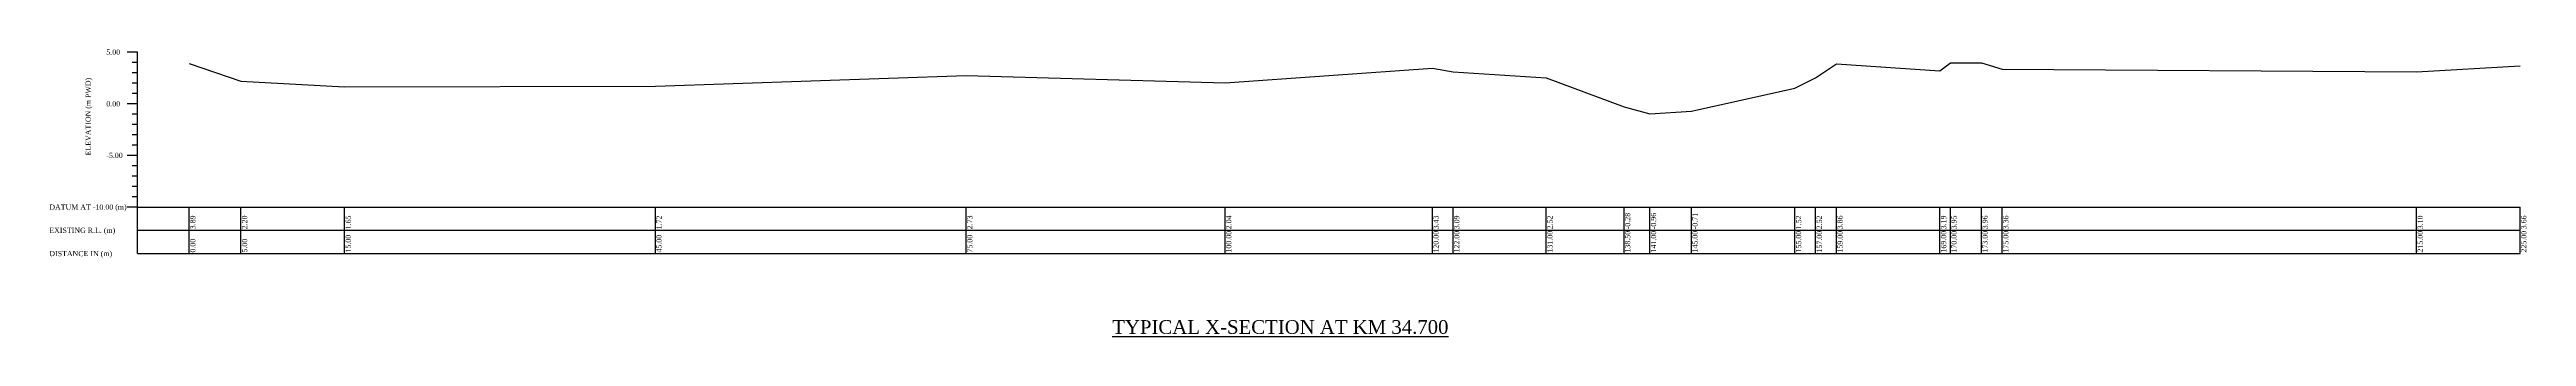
# Model space of a CAD drawing. Header units: metres. Extents: x -148477 to 168932, y -55673 to -2736.
# Drawn here: x -15857.4 to -15618.3, y -8532 to -8504.2 of the extents above; entities that cross this region are included whole.
import ezdxf

# ---------------------------------------------------------------- set-up
doc = ezdxf.new("R2010")
doc.units = ezdxf.units.M
doc.styles.add('liza', font='times.ttf', dxfattribs={"height": 2})
doc.styles.get("Standard").update_dxf_attribs({"font": 'times.ttf'})

msp = doc.modelspace()

# ---------------------------------------------------------------- linework, layer by layer
at = {"linetype": 'Continuous', "lineweight": -3, "ltscale": 0.5}
for p, q in [((-15848.8918, -8504.4846), (-15849.8918, -8504.4846)), ((-15848.8918, -8505.4846), (-15849.3918, -8505.4846)), ((-15848.8918, -8506.4846), (-15849.3918, -8506.4846)), ((-15848.8918, -8523.9846), (-15848.8918, -8504.4846)), ((-15848.8918, -8507.4846), (-15849.3918, -8507.4846)), ((-15848.8918, -8508.4846), (-15849.3918, -8508.4846)), ((-15848.8918, -8509.4846), (-15849.8918, -8509.4846)), ((-15848.8918, -8510.4846), (-15849.3918, -8510.4846)), ((-15848.8918, -8511.4846), (-15849.3918, -8511.4846)), ((-15848.8918, -8512.4846), (-15849.3918, -8512.4846)), ((-15848.8918, -8513.4846), (-15849.3918, -8513.4846)), ((-15848.8918, -8514.4846), (-15849.8918, -8514.4846)), ((-15848.8918, -8515.4846), (-15849.3918, -8515.4846)), ((-15848.8918, -8516.4846), (-15849.3918, -8516.4846)), ((-15848.8918, -8517.4846), (-15849.3918, -8517.4846)), ((-15848.8918, -8518.4846), (-15849.3918, -8518.4846)), ((-15848.8918, -8519.4846), (-15849.8918, -8519.4846)), ((-15848.8918, -8519.4846), (-15618.8918, -8519.4846)), ((-15843.8918, -8523.9846), (-15843.8918, -8519.4846)), ((-15838.8918, -8523.9846), (-15838.8918, -8519.4846)), ((-15828.8918, -8523.9846), (-15828.8918, -8519.4846)), ((-15798.8918, -8523.9846), (-15798.8918, -8519.4846)), ((-15768.8918, -8523.9846), (-15768.8918, -8519.4846)), ((-15743.8918, -8523.9846), (-15743.8918, -8519.4846)), ((-15723.8918, -8523.9846), (-15723.8918, -8519.4846)), ((-15721.8918, -8523.9846), (-15721.8918, -8519.4846)), ((-15712.8918, -8523.9846), (-15712.8918, -8519.4846)), ((-15705.3918, -8523.9846), (-15705.3918, -8519.4846)), ((-15702.8918, -8523.9846), (-15702.8918, -8519.4846)), ((-15698.8918, -8523.9846), (-15698.8918, -8519.4846)), ((-15688.8918, -8523.9846), (-15688.8918, -8519.4846)), ((-15686.8918, -8523.9846), (-15686.8918, -8519.4846)), ((-15684.8918, -8523.9846), (-15684.8918, -8519.4846)), ((-15674.8918, -8523.9846), (-15674.8918, -8519.4846)), ((-15673.8918, -8523.9846), (-15673.8918, -8519.4846)), ((-15670.8918, -8523.9846), (-15670.8918, -8519.4846)), ((-15668.8918, -8523.9846), (-15668.8918, -8519.4846)), ((-15628.8918, -8523.9846), (-15628.8918, -8519.4846)), ((-15618.8918, -8523.9846), (-15618.8918, -8519.4846)), ((-15848.8918, -8521.7346), (-15618.8918, -8521.7346)), ((-15848.8918, -8523.9846), (-15618.8918, -8523.9846))]:
    msp.add_line(p, q, dxfattribs=at)
msp.add_lwpolyline([(-15843.8918, -8505.5976), (-15838.8918, -8507.2876), (-15828.8918, -8507.8376), (-15798.8918, -8507.7676), (-15768.8918, -8506.7576), (-15743.8918, -8507.4476), (-15723.8918, -8506.0576), (-15721.8918, -8506.3976), (-15712.8918, -8506.9676), (-15705.3918, -8509.7676), (-15702.8918, -8510.4476), (-15698.8918, -8510.1976), (-15688.8918, -8507.9676), (-15686.8918, -8506.9676), (-15684.8918, -8505.6276), (-15674.8918, -8506.2976), (-15673.8918, -8505.5376), (-15670.8918, -8505.5276), (-15668.8918, -8506.1276), (-15628.8918, -8506.3876), (-15618.8918, -8505.8276)], dxfattribs=at)

# ---------------------------------------------------------------- texts
at = {"linetype": 'Continuous', "lineweight": -3, "ltscale": 0.5, "char_height": 0.5, "attachment_point": 1, "style": 'liza'}
for s, insert, width in [('5.00', (-15851.8918, -8504.2346), 2), ('0.00', (-15851.8918, -8509.2346), 2), ('-5.00', (-15851.8918, -8514.2346), 2), ('DATUM AT -10.00 (m)', (-15857.3918, -8519.2346), 7.5), ('EXISTING R.L. (m)', (-15857.3918, -8521.4846), 7.5), ('DISTANCE IN (m)', (-15857.3918, -8523.7346), 7.5)]:
    msp.add_mtext(s, dxfattribs=dict(at, insert=insert, width=width))
at = {"linetype": 'Continuous', "lineweight": -3, "ltscale": 0.5, "char_height": 0.5, "attachment_point": 1, "rotation": 90, "style": 'liza'}
for s, insert, width in [('ELEVATION (m PWD)', (-15853.8918, -8514.4846), 10), ('3.89', (-15843.7918, -8521.6346), 2.15), ('2.20', (-15838.7918, -8521.6346), 2.15), ('1.65', (-15828.7918, -8521.6346), 2.15), ('1.72', (-15798.7918, -8521.6346), 2.15), ('2.73', (-15768.7918, -8521.6346), 2.15), ('2.04', (-15743.7918, -8521.6346), 2.15), ('3.43', (-15723.7918, -8521.6346), 2.15), ('3.09', (-15721.7918, -8521.6346), 2.15), ('2.52', (-15712.7918, -8521.6346), 2.15), ('-0.28', (-15705.2918, -8521.6346), 2.15), ('-0.96', (-15702.7918, -8521.6346), 2.15), ('-0.71', (-15698.7918, -8521.6346), 2.15), ('1.52', (-15688.7918, -8521.6346), 2.15), ('2.52', (-15686.7918, -8521.6346), 2.15), ('3.86', (-15684.7918, -8521.6346), 2.15), ('3.19', (-15674.7918, -8521.6346), 2.15), ('3.95', (-15673.7918, -8521.6346), 2.15), ('3.96', (-15670.7918, -8521.6346), 2.15), ('3.36', (-15668.7918, -8521.6346), 2.15), ('3.10', (-15628.7918, -8521.6346), 2.15), ('3.66', (-15618.7918, -8521.6346), 2.15), ('0.00', (-15843.7918, -8523.8846), 2.15), ('5.00', (-15838.7918, -8523.8846), 2.15), ('15.00', (-15828.7918, -8523.8846), 2.15), ('45.00', (-15798.7918, -8523.8846), 2.15), ('75.00', (-15768.7918, -8523.8846), 2.15), ('100.00', (-15743.7918, -8523.8846), 2.15), ('120.00', (-15723.7918, -8523.8846), 2.15), ('122.00', (-15721.7918, -8523.8846), 2.15), ('131.00', (-15712.7918, -8523.8846), 2.15), ('138.50', (-15705.2918, -8523.8846), 2.15), ('141.00', (-15702.7918, -8523.8846), 2.15), ('145.00', (-15698.7918, -8523.8846), 2.15), ('155.00', (-15688.7918, -8523.8846), 2.15), ('157.00', (-15686.7918, -8523.8846), 2.15), ('159.00', (-15684.7918, -8523.8846), 2.15), ('169.00', (-15674.7918, -8523.8846), 2.15), ('170.00', (-15673.7918, -8523.8846), 2.15), ('173.00', (-15670.7918, -8523.8846), 2.15), ('175.00', (-15668.7918, -8523.8846), 2.15), ('215.00', (-15628.7918, -8523.8846), 2.15), ('225.00', (-15618.7918, -8523.8846), 2.15)]:
    msp.add_mtext(s, dxfattribs=dict(at, insert=insert, width=width))
at = {"color": 0, "linetype": 'ByBlock', "lineweight": 30, "insert": (-15754.79, -8530.4258), "char_height": 1.326841, "width": 81.781813, "attachment_point": 1}
msp.add_mtext('{\\LTYPICAL X-SECTION AT KM 34.700}', dxfattribs=at)

doc.saveas('drawing.dxf')
